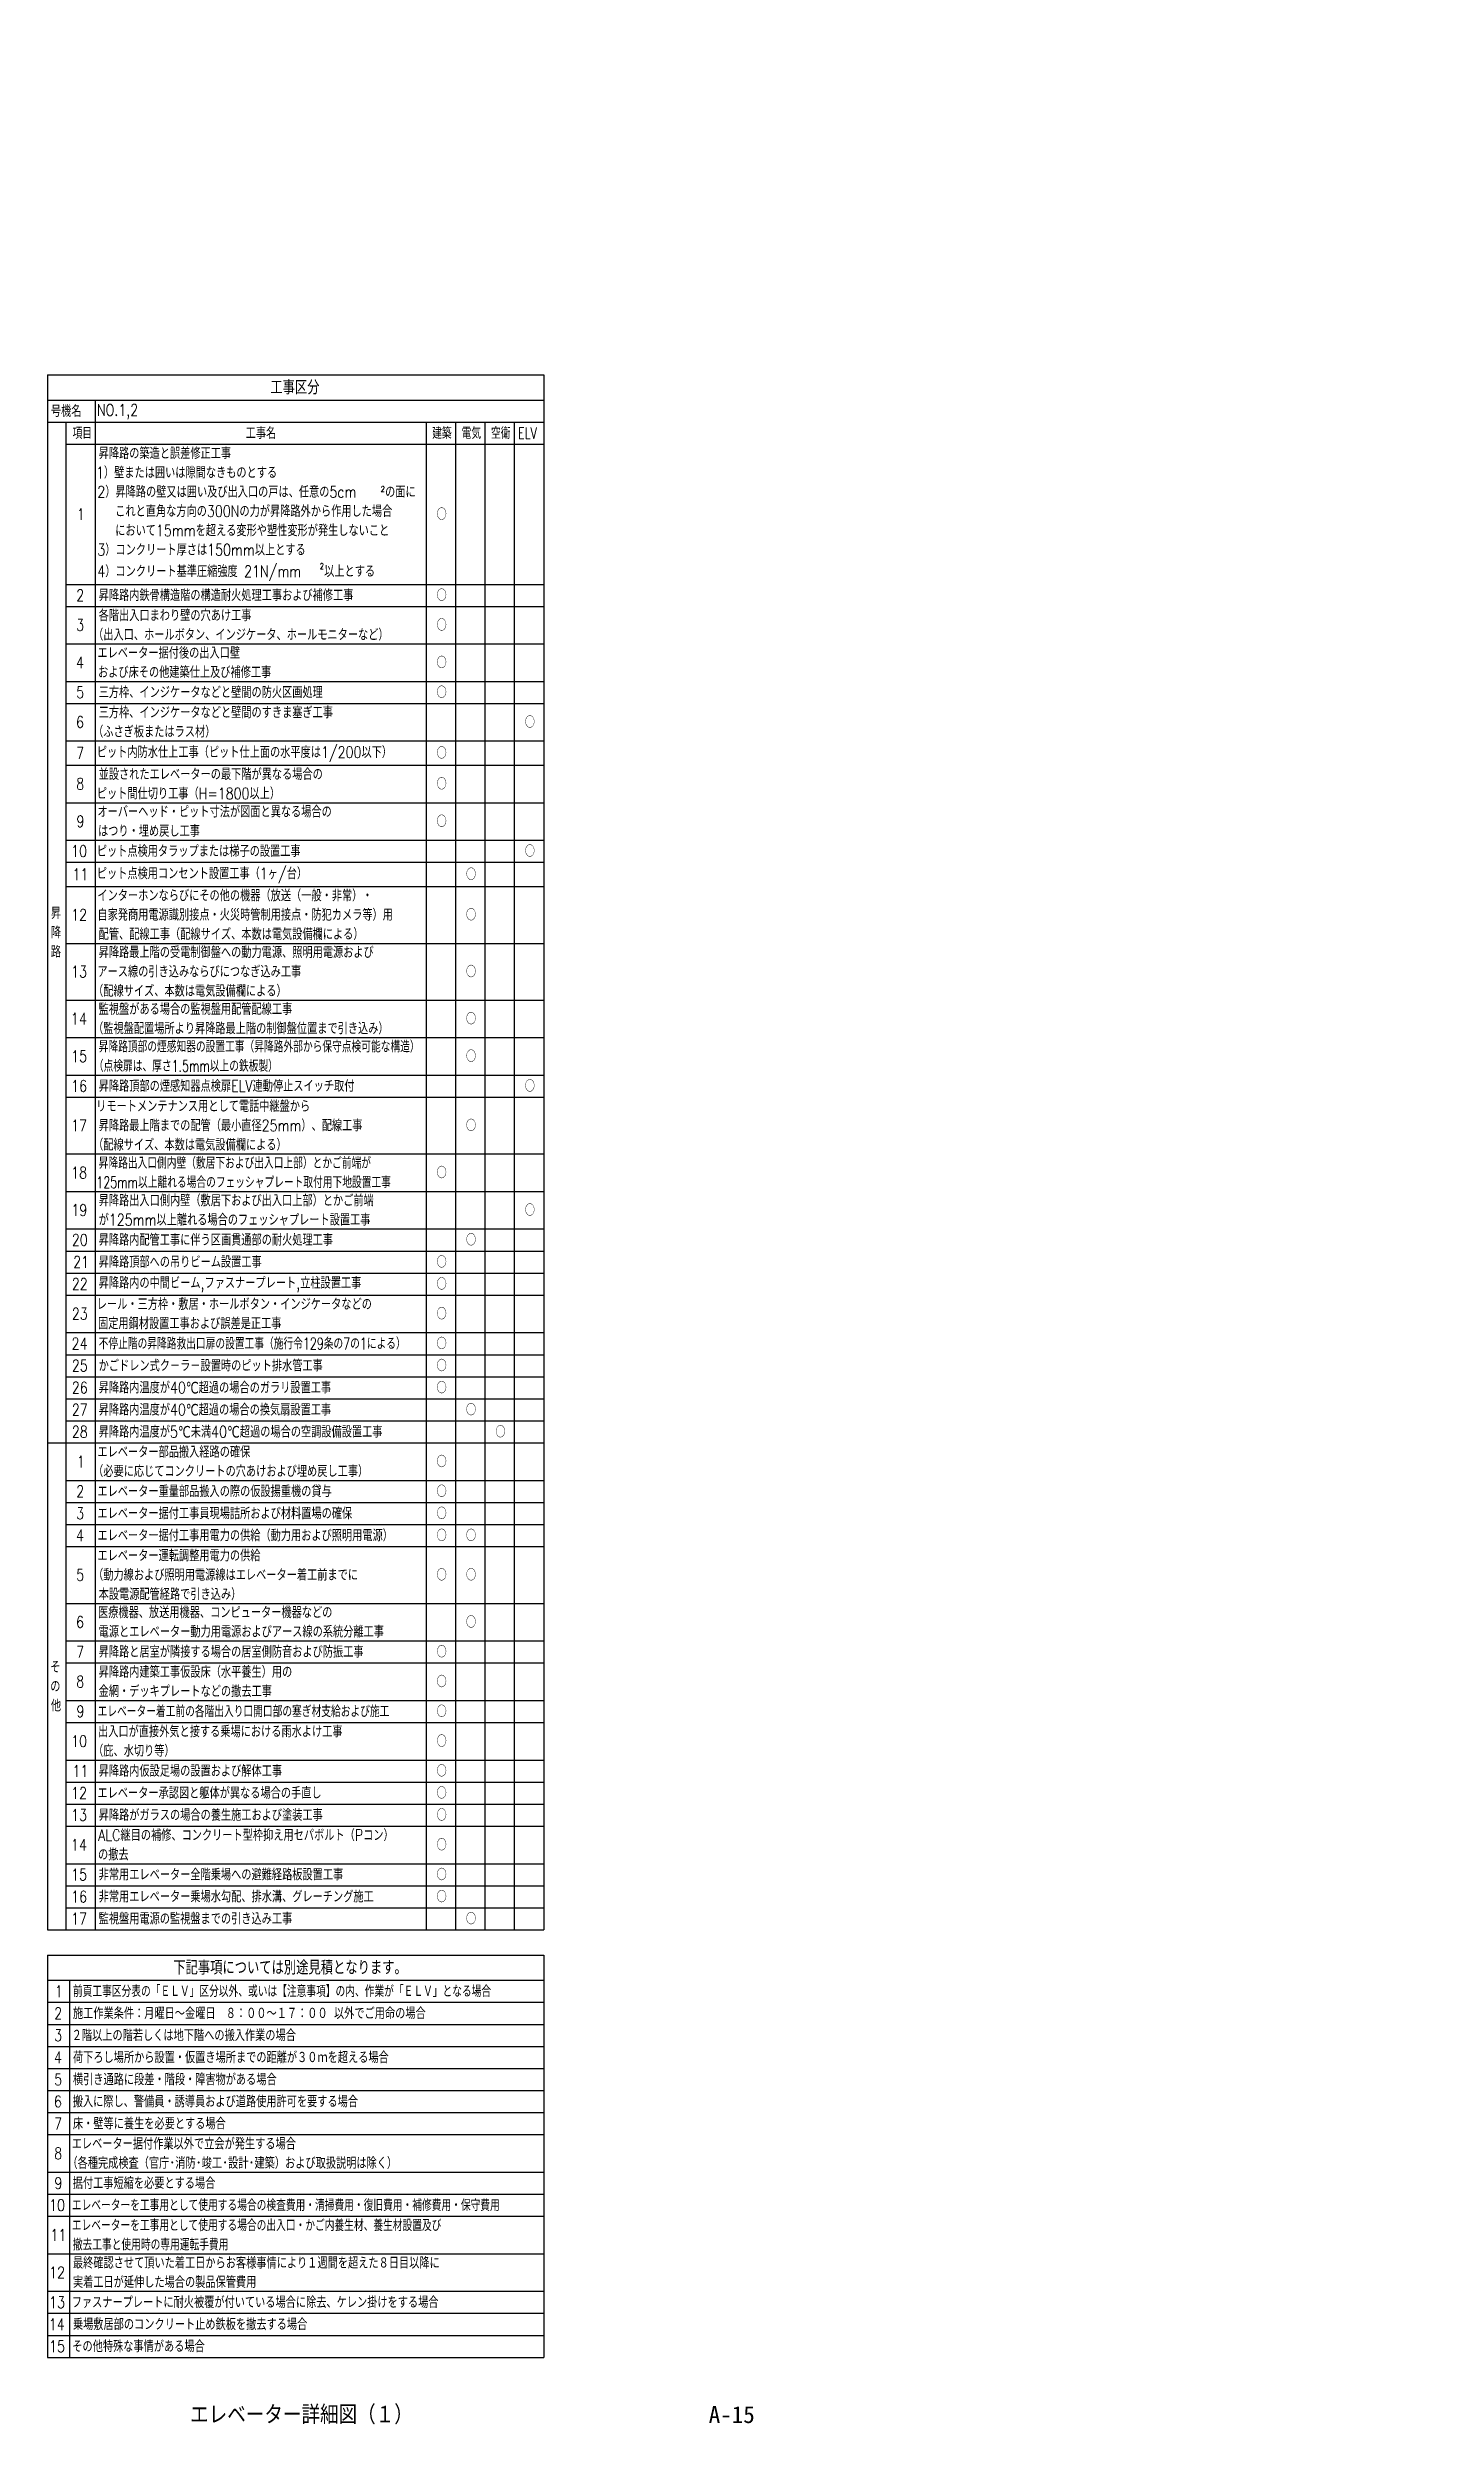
# Model space of a CAD drawing. Header units: millimetres. Extents: x 1770 to 79508, y 361 to 52020.
# Drawn here: x 12370 to 19922, y 361 to 13292 of the extents above; entities that cross this region are included whole.
import ezdxf
from ezdxf.enums import TextEntityAlignment as Align

# ---------------------------------------------------------------- set-up
doc = ezdxf.new("R2010")
doc.units = ezdxf.units.MM
doc.header["$LTSCALE"] = 0.2
doc.header["$PDMODE"] = 1
for name, color, linetype in [('0-1', 7, 'Continuous'), ('A_タイトル枠', 7, 'Continuous'), ('ZZ-DIM-COM1', 7, 'Continuous'), ('ZZ-LIST-COM', 4, 'Continuous'), ('枠内記述', 3, 'Continuous')]:
    doc.layers.add(name, color=color, linetype=linetype)
doc.styles.add('MITOH', font='romans.shx', dxfattribs={"width": 0.8, "height": 3.15, "bigfont": 'extfont.shx'})
doc.styles.get("Standard").update_dxf_attribs({"font": 'simplex.shx', "width": 0.8, "height": 700, "bigfont": 'extfont2.shx'})
doc.styles.add('ゴシック', font='MS Gothic.ttf', dxfattribs={"height": 4})

msp = doc.modelspace()

# ---------------------------------------------------------------- texts
at = {"layer": 'A_タイトル枠', "color": 3, "width": 0.9}
msp.add_text('エレベーター詳細図（１）', height=102, dxfattribs=at).set_placement((13752, 414), align=Align.MIDDLE_CENTER)
at = {"layer": '枠内記述', "style": 'ゴシック'}
msp.add_text('A-15', height=92, dxfattribs=at).set_placement((15968, 369))

# ---------------------------------------------------------------- blocks, each defined once
blk = doc.blocks.new('*U234')
at = {"layer": 'ZZ-LIST-COM', "color": 4, "style": 'MITOH', "width": 0.8}
blk.add_text('工事区分', height=3.8, dxfattribs=at).set_placement((678.73, 566.67))
blk = doc.blocks.new('*U235')
at = {"layer": 'ZZ-LIST-COM', "color": 4, "style": 'MITOH', "width": 0.8}
blk.add_text('号機名', height=3.15, dxfattribs=at).set_placement((619.02, 560.56))
blk = doc.blocks.new('*U236')
at = {"layer": 'ZZ-LIST-COM', "color": 4, "style": 'MITOH', "width": 0.8}
blk.add_text('NO.1,2', height=3.15, dxfattribs=at).set_placement((631.54, 560.86))
blk = doc.blocks.new('*U237')
at = {"layer": 'ZZ-LIST-COM', "color": 4, "style": 'MITOH', "width": 0.8}
for s, p in [('昇', (619.02, 423.98)), ('降', (619.02, 418.73)), ('路', (619.02, 413.48))]:
    blk.add_text(s, height=3.15, dxfattribs=at).set_placement(p)
blk = doc.blocks.new('*U238')
at = {"layer": 'ZZ-LIST-COM', "color": 4, "style": 'MITOH', "width": 0.7}
blk.add_text('項目', height=3.15, dxfattribs=at).set_placement((624.92, 554.56))
blk = doc.blocks.new('*U239')
at = {"layer": 'ZZ-LIST-COM', "color": 4, "style": 'MITOH', "width": 0.8}
blk.add_text('工事名', height=3.15, dxfattribs=at).set_placement((672.01, 554.56))
blk = doc.blocks.new('*U240')
at = {"layer": 'ZZ-LIST-COM', "color": 4, "style": 'MITOH', "width": 0.7}
blk.add_text('建築', height=3.15, dxfattribs=at).set_placement((722.77, 554.56))
blk = doc.blocks.new('*U241')
at = {"layer": 'ZZ-LIST-COM', "color": 4, "style": 'MITOH', "width": 0.7}
blk.add_text('電気', height=3.15, dxfattribs=at).set_placement((730.77, 554.56))
blk = doc.blocks.new('*U242')
at = {"layer": 'ZZ-LIST-COM', "color": 4, "style": 'MITOH', "width": 0.7}
blk.add_text('空衛', height=3.15, dxfattribs=at).set_placement((738.77, 554.56))
blk = doc.blocks.new('*U243')
at = {"layer": 'ZZ-LIST-COM', "color": 4, "style": 'MITOH', "width": 0.7}
blk.add_text('ELV', height=3.15, dxfattribs=at).set_placement((746.13, 554.56))
blk = doc.blocks.new('*U244')
at = {"layer": 'ZZ-LIST-COM', "color": 4, "style": 'MITOH', "width": 0.8}
blk.add_text('1', height=3.15, dxfattribs=at).set_placement((626.1, 532.51))
blk = doc.blocks.new('*U245')
at = {"layer": 'ZZ-LIST-COM', "color": 4, "style": 'MITOH', "width": 0.8}
for s, height, p in [('昇降路の築造と誤差修正工事', 3.15, (632.02, 549.08)), ('1）壁または囲いは隙間なきものとする', 3.15, (631.3, 543.83)), ('2）昇降路の壁又は囲い及び出入口の戸は、任意の5cm', 3.15, (631.66, 538.58)), ('\u3000 これと直角な方向の300Nの力が昇降路外から作用した場合', 3.15, (632.02, 533.33)), ('2', 1.57, (708.75, 540.16)), ('の面に', 3.15, (709.95, 538.58)), ('\u3000 において15mmを超える変形や塑性変形が発生しないこと', 3.15, (632.02, 528.08)), ('3）コンクリート厚さは150mm以上とする', 3.15, (631.66, 522.83)), ('4）コンクリート基準圧縮強度 21N/mm', 3.15, (631.66, 516.98)), ('2', 1.57, (692.17, 519.16)), ('以上とする', 3.15, (693.37, 516.98))]:
    blk.add_text(s, height=height, dxfattribs=at).set_placement(p)
blk = doc.blocks.new('*U246')
at = {"layer": 'ZZ-LIST-COM', "color": 4, "style": 'MITOH', "width": 0.8}
blk.add_text('○', height=3.15, dxfattribs=at).set_placement((723.95, 532.51))
blk = doc.blocks.new('*U247')
at = {"layer": 'ZZ-LIST-COM', "color": 4, "style": 'MITOH', "width": 0.8}
blk.add_text('2', height=3.15, dxfattribs=at).set_placement((625.92, 510.46))
blk = doc.blocks.new('*U248')
at = {"layer": 'ZZ-LIST-COM', "color": 4, "style": 'MITOH', "width": 0.8}
blk.add_text('昇降路内鉄骨構造階の構造耐火処理工事および補修工事', height=3.15, dxfattribs=at).set_placement((632.02, 510.46))
blk = doc.blocks.new('*U249')
at = {"layer": 'ZZ-LIST-COM', "color": 4, "style": 'MITOH', "width": 0.8}
blk.add_text('○', height=3.15, dxfattribs=at).set_placement((723.95, 510.46))
blk = doc.blocks.new('*U250')
at = {"layer": 'ZZ-LIST-COM', "color": 4, "style": 'MITOH', "width": 0.8}
blk.add_text('3', height=3.15, dxfattribs=at).set_placement((625.92, 502.36))
blk = doc.blocks.new('*U251')
at = {"layer": 'ZZ-LIST-COM', "color": 4, "style": 'MITOH', "width": 0.8}
for s, p in [('各階出入口まわり壁の穴あけ工事', (632.02, 504.98)), ('（出入口、ホールボタン、インジケータ、ホールモニターなど）', (630.51, 499.73))]:
    blk.add_text(s, height=3.15, dxfattribs=at).set_placement(p)
blk = doc.blocks.new('*U252')
at = {"layer": 'ZZ-LIST-COM', "color": 4, "style": 'MITOH', "width": 0.8}
blk.add_text('○', height=3.15, dxfattribs=at).set_placement((723.95, 502.36))
blk = doc.blocks.new('*U253')
at = {"layer": 'ZZ-LIST-COM', "color": 4, "style": 'MITOH', "width": 0.8}
blk.add_text('4', height=3.15, dxfattribs=at).set_placement((625.86, 492.16))
blk = doc.blocks.new('*U254')
at = {"layer": 'ZZ-LIST-COM', "color": 4, "style": 'MITOH', "width": 0.8}
for s, p in [('エレベーター据付後の出入口壁', (631.69, 494.78)), ('および床その他建築仕上及び補修工事', (631.85, 489.53))]:
    blk.add_text(s, height=3.15, dxfattribs=at).set_placement(p)
blk = doc.blocks.new('*U255')
at = {"layer": 'ZZ-LIST-COM', "color": 4, "style": 'MITOH', "width": 0.8}
blk.add_text('○', height=3.15, dxfattribs=at).set_placement((723.95, 492.16))
blk = doc.blocks.new('*U256')
at = {"layer": 'ZZ-LIST-COM', "color": 4, "style": 'MITOH', "width": 0.8}
blk.add_text('5', height=3.15, dxfattribs=at).set_placement((625.92, 484.06))
blk = doc.blocks.new('*U257')
at = {"layer": 'ZZ-LIST-COM', "color": 4, "style": 'MITOH', "width": 0.8}
blk.add_text('三方枠、インジケータなどと壁間の防火区画処理', height=3.15, dxfattribs=at).set_placement((632.02, 484.06))
blk = doc.blocks.new('*U258')
at = {"layer": 'ZZ-LIST-COM', "color": 4, "style": 'MITOH', "width": 0.8}
blk.add_text('○', height=3.15, dxfattribs=at).set_placement((723.95, 484.06))
blk = doc.blocks.new('*U259')
at = {"layer": 'ZZ-LIST-COM', "color": 4, "style": 'MITOH', "width": 0.8}
blk.add_text('6', height=3.15, dxfattribs=at).set_placement((625.86, 475.96))
blk = doc.blocks.new('*U260')
at = {"layer": 'ZZ-LIST-COM', "color": 4, "style": 'MITOH', "width": 0.8}
for s, p in [('三方枠、インジケータなどと壁間のすきま塞ぎ工事', (632.02, 478.58)), ('（ふさぎ板またはラス材）', (630.51, 473.33))]:
    blk.add_text(s, height=3.15, dxfattribs=at).set_placement(p)
blk = doc.blocks.new('*U261')
at = {"layer": 'ZZ-LIST-COM', "color": 4, "style": 'MITOH', "width": 0.8}
blk.add_text('○', height=3.15, dxfattribs=at).set_placement((747.95, 475.96))
blk = doc.blocks.new('*U262')
at = {"layer": 'ZZ-LIST-COM', "color": 4, "style": 'MITOH', "width": 0.8}
blk.add_text('7', height=3.15, dxfattribs=at).set_placement((625.92, 467.56))
blk = doc.blocks.new('*U263')
at = {"layer": 'ZZ-LIST-COM', "color": 4, "style": 'MITOH', "width": 0.8}
blk.add_text('ピット内防水仕上工事（ピット仕上面の水平度は1/200以下）', height=3.15, dxfattribs=at).set_placement((631.52, 467.78))
blk = doc.blocks.new('*U264')
at = {"layer": 'ZZ-LIST-COM', "color": 4, "style": 'MITOH', "width": 0.8}
blk.add_text('○', height=3.15, dxfattribs=at).set_placement((723.95, 467.56))
blk = doc.blocks.new('*U265')
at = {"layer": 'ZZ-LIST-COM', "color": 4, "style": 'MITOH', "width": 0.8}
blk.add_text('8', height=3.15, dxfattribs=at).set_placement((625.92, 459.16))
blk = doc.blocks.new('*U266')
at = {"layer": 'ZZ-LIST-COM', "color": 4, "style": 'MITOH', "width": 0.8}
for s, p in [('ピット間仕切り工事（H=1800以上）', (631.52, 456.53)), ('並設されたエレベーターの最下階が異なる場合の', (632.02, 461.78))]:
    blk.add_text(s, height=3.15, dxfattribs=at).set_placement(p)
blk = doc.blocks.new('*U267')
at = {"layer": 'ZZ-LIST-COM', "color": 4, "style": 'MITOH', "width": 0.8}
blk.add_text('○', height=3.15, dxfattribs=at).set_placement((723.95, 459.16))
blk = doc.blocks.new('*U268')
at = {"layer": 'ZZ-LIST-COM', "color": 4, "style": 'MITOH', "width": 0.8}
blk.add_text('9', height=3.15, dxfattribs=at).set_placement((625.98, 448.96))
blk = doc.blocks.new('*U269')
at = {"layer": 'ZZ-LIST-COM', "color": 4, "style": 'MITOH', "width": 0.8}
for s, p in [('オーバーヘッド・ピット寸法が図面と異なる場合の', (631.69, 451.58)), ('はつり・埋め戻し工事', (631.85, 446.33))]:
    blk.add_text(s, height=3.15, dxfattribs=at).set_placement(p)
blk = doc.blocks.new('*U270')
at = {"layer": 'ZZ-LIST-COM', "color": 4, "style": 'MITOH', "width": 0.8}
blk.add_text('○', height=3.15, dxfattribs=at).set_placement((723.95, 448.96))
blk = doc.blocks.new('*U271')
at = {"layer": 'ZZ-LIST-COM', "color": 4, "style": 'MITOH', "width": 0.8}
blk.add_text('10', height=3.15, dxfattribs=at).set_placement((624.54, 440.86))
blk = doc.blocks.new('*U272')
at = {"layer": 'ZZ-LIST-COM', "color": 4, "style": 'MITOH', "width": 0.8}
blk.add_text('ピット点検用タラップまたは梯子の設置工事', height=3.15, dxfattribs=at).set_placement((631.52, 440.86))
blk = doc.blocks.new('*U273')
at = {"layer": 'ZZ-LIST-COM', "color": 4, "style": 'MITOH', "width": 0.8}
blk.add_text('○', height=3.15, dxfattribs=at).set_placement((747.95, 440.86))
blk = doc.blocks.new('*U274')
at = {"layer": 'ZZ-LIST-COM', "color": 4, "style": 'MITOH', "width": 0.8}
blk.add_text('11', height=3.15, dxfattribs=at).set_placement((624.9, 434.56))
blk = doc.blocks.new('*U275')
at = {"layer": 'ZZ-LIST-COM', "color": 4, "style": 'MITOH', "width": 0.8}
blk.add_text('ピット点検用コンセント設置工事（1ヶ/台）', height=3.15, dxfattribs=at).set_placement((631.52, 434.78))
blk = doc.blocks.new('*U276')
at = {"layer": 'ZZ-LIST-COM', "color": 4, "style": 'MITOH', "width": 0.8}
blk.add_text('○', height=3.15, dxfattribs=at).set_placement((731.95, 434.56))
blk = doc.blocks.new('*U277')
at = {"layer": 'ZZ-LIST-COM', "color": 4, "style": 'MITOH', "width": 0.8}
blk.add_text('12', height=3.15, dxfattribs=at).set_placement((624.54, 423.53))
blk = doc.blocks.new('*U278')
at = {"layer": 'ZZ-LIST-COM', "color": 4, "style": 'MITOH', "width": 0.8}
for s, p in [('インターホンならびにその他の機器（放送（一般・非常）・', (631.69, 428.78)), ('自家発商用電源識別接点・火災時管制用接点・防犯カメラ等）用', (631.69, 423.53)), ('配管、配線工事（配線サイズ、本数は電気設備欄による）', (632.02, 418.28))]:
    blk.add_text(s, height=3.15, dxfattribs=at).set_placement(p)
blk = doc.blocks.new('*U279')
at = {"layer": 'ZZ-LIST-COM', "color": 4, "style": 'MITOH', "width": 0.8}
blk.add_text('○', height=3.15, dxfattribs=at).set_placement((731.95, 423.53))
blk = doc.blocks.new('*U280')
at = {"layer": 'ZZ-LIST-COM', "color": 4, "style": 'MITOH', "width": 0.8}
blk.add_text('13', height=3.15, dxfattribs=at).set_placement((624.54, 408.08))
blk = doc.blocks.new('*U281')
at = {"layer": 'ZZ-LIST-COM', "color": 4, "style": 'MITOH', "width": 0.8}
for s, p in [('昇降路最上階の受電制御盤への動力電源、照明用電源および', (632.02, 413.33)), ('アース線の引き込みならびにつなぎ込み工事', (631.69, 408.08)), ('（配線サイズ、本数は電気設備欄による）', (630.51, 402.83))]:
    blk.add_text(s, height=3.15, dxfattribs=at).set_placement(p)
blk = doc.blocks.new('*U282')
at = {"layer": 'ZZ-LIST-COM', "color": 4, "style": 'MITOH', "width": 0.8}
blk.add_text('○', height=3.15, dxfattribs=at).set_placement((731.95, 408.08))
blk = doc.blocks.new('*U283')
at = {"layer": 'ZZ-LIST-COM', "color": 4, "style": 'MITOH', "width": 0.8}
blk.add_text('14', height=3.15, dxfattribs=at).set_placement((624.48, 395.26))
blk = doc.blocks.new('*U284')
at = {"layer": 'ZZ-LIST-COM', "color": 4, "style": 'MITOH', "width": 0.8}
for s, p in [('監視盤がある場合の監視盤用配管配線工事', (632.02, 397.88)), ('（監視盤配置場所より昇降路最上階の制御盤位置まで引き込み）', (630.51, 392.63))]:
    blk.add_text(s, height=3.15, dxfattribs=at).set_placement(p)
blk = doc.blocks.new('*U285')
at = {"layer": 'ZZ-LIST-COM', "color": 4, "style": 'MITOH', "width": 0.8}
blk.add_text('○', height=3.15, dxfattribs=at).set_placement((731.95, 395.26))
blk = doc.blocks.new('*U286')
at = {"layer": 'ZZ-LIST-COM', "color": 4, "style": 'MITOH', "width": 0.8}
blk.add_text('15', height=3.15, dxfattribs=at).set_placement((624.54, 385.06))
blk = doc.blocks.new('*U287')
at = {"layer": 'ZZ-LIST-COM', "color": 4, "style": 'MITOH', "width": 0.7}
for s, p in [('昇降路頂部の煙感知器の設置工事（昇降路外部から保守点検可能な構造）', (632.02, 387.68)), ('（点検扉は、厚さ1.5mm以上の鉄板製）', (630.7, 382.43))]:
    blk.add_text(s, height=3.15, dxfattribs=at).set_placement(p)
blk = doc.blocks.new('*U288')
at = {"layer": 'ZZ-LIST-COM', "color": 4, "style": 'MITOH', "width": 0.8}
blk.add_text('○', height=3.15, dxfattribs=at).set_placement((731.95, 385.06))
blk = doc.blocks.new('*U289')
at = {"layer": 'ZZ-LIST-COM', "color": 4, "style": 'MITOH', "width": 0.8}
blk.add_text('16', height=3.15, dxfattribs=at).set_placement((624.54, 376.96))
blk = doc.blocks.new('*U290')
at = {"layer": 'ZZ-LIST-COM', "color": 4, "style": 'MITOH', "width": 0.8}
blk.add_text('昇降路頂部の煙感知器点検扉ELV連動停止スイッチ取付', height=3.15, dxfattribs=at).set_placement((632.02, 376.96))
blk = doc.blocks.new('*U291')
at = {"layer": 'ZZ-LIST-COM', "color": 4, "style": 'MITOH', "width": 0.8}
blk.add_text('○', height=3.15, dxfattribs=at).set_placement((747.95, 376.96))
blk = doc.blocks.new('*U292')
at = {"layer": 'ZZ-LIST-COM', "color": 4, "style": 'MITOH', "width": 0.8}
blk.add_text('17', height=3.15, dxfattribs=at).set_placement((624.54, 366.23))
blk = doc.blocks.new('*U293')
at = {"layer": 'ZZ-LIST-COM', "color": 4, "style": 'MITOH', "width": 0.8}
for s, p in [('リモートメンテナンス用として電話中継盤から', (631.35, 371.48)), ('昇降路最上階までの配管（最小直径25mm）、配線工事', (632.02, 366.23)), ('（配線サイズ、本数は電気設備欄による）', (630.51, 360.98))]:
    blk.add_text(s, height=3.15, dxfattribs=at).set_placement(p)
blk = doc.blocks.new('*U294')
at = {"layer": 'ZZ-LIST-COM', "color": 4, "style": 'MITOH', "width": 0.8}
blk.add_text('○', height=3.15, dxfattribs=at).set_placement((731.95, 366.23))
blk = doc.blocks.new('*U295')
at = {"layer": 'ZZ-LIST-COM', "color": 4, "style": 'MITOH', "width": 0.8}
blk.add_text('18', height=3.15, dxfattribs=at).set_placement((624.54, 353.41))
blk = doc.blocks.new('*U296')
at = {"layer": 'ZZ-LIST-COM', "color": 4, "style": 'MITOH', "width": 0.7}
for s, p in [('昇降路出入口側内壁（敷居下および出入口上部）とかご前端が', (632.02, 356.03)), ('125mm以上離れる場合のフェッシャプレート取付用下地設置工事', (631.39, 350.78))]:
    blk.add_text(s, height=3.15, dxfattribs=at).set_placement(p)
blk = doc.blocks.new('*U297')
at = {"layer": 'ZZ-LIST-COM', "color": 4, "style": 'MITOH', "width": 0.8}
blk.add_text('○', height=3.15, dxfattribs=at).set_placement((723.95, 353.41))
blk = doc.blocks.new('*U298')
at = {"layer": 'ZZ-LIST-COM', "color": 4, "style": 'MITOH', "width": 0.8}
blk.add_text('19', height=3.15, dxfattribs=at).set_placement((624.6, 343.21))
blk = doc.blocks.new('*U299')
at = {"layer": 'ZZ-LIST-COM', "color": 4, "style": 'MITOH', "width": 0.8}
for s, p in [('昇降路出入口側内壁（敷居下および出入口上部）とかご前端', (632.02, 345.83)), ('が125mm以上離れる場合のフェッシャプレート設置工事', (632.02, 340.58))]:
    blk.add_text(s, height=3.15, dxfattribs=at).set_placement(p)
blk = doc.blocks.new('*U300')
at = {"layer": 'ZZ-LIST-COM', "color": 4, "style": 'MITOH', "width": 0.8}
blk.add_text('○', height=3.15, dxfattribs=at).set_placement((747.95, 343.21))
blk = doc.blocks.new('*U301')
at = {"layer": 'ZZ-LIST-COM', "color": 4, "style": 'MITOH', "width": 0.8}
blk.add_text('20', height=3.15, dxfattribs=at).set_placement((624.72, 335.11))
blk = doc.blocks.new('*U302')
at = {"layer": 'ZZ-LIST-COM', "color": 4, "style": 'MITOH', "width": 0.8}
blk.add_text('昇降路内配管工事に伴う区画貫通部の耐火処理工事', height=3.15, dxfattribs=at).set_placement((632.02, 335.11))
blk = doc.blocks.new('*U303')
at = {"layer": 'ZZ-LIST-COM', "color": 4, "style": 'MITOH', "width": 0.8}
blk.add_text('○', height=3.15, dxfattribs=at).set_placement((731.95, 335.11))
blk = doc.blocks.new('*U304')
at = {"layer": 'ZZ-LIST-COM', "color": 4, "style": 'MITOH', "width": 0.8}
blk.add_text('21', height=3.15, dxfattribs=at).set_placement((625.08, 329.11))
blk = doc.blocks.new('*U305')
at = {"layer": 'ZZ-LIST-COM', "color": 4, "style": 'MITOH', "width": 0.8}
blk.add_text('昇降路頂部への吊りビーム設置工事', height=3.15, dxfattribs=at).set_placement((632.02, 329.11))
blk = doc.blocks.new('*U306')
at = {"layer": 'ZZ-LIST-COM', "color": 4, "style": 'MITOH', "width": 0.8}
blk.add_text('○', height=3.15, dxfattribs=at).set_placement((723.95, 329.11))
blk = doc.blocks.new('*U307')
at = {"layer": 'ZZ-LIST-COM', "color": 4, "style": 'MITOH', "width": 0.8}
blk.add_text('22', height=3.15, dxfattribs=at).set_placement((624.72, 323.11))
blk = doc.blocks.new('*U308')
at = {"layer": 'ZZ-LIST-COM', "color": 4, "style": 'MITOH', "width": 0.8}
blk.add_text('昇降路内の中間ビーム,ファスナープレート,立柱設置工事', height=3.15, dxfattribs=at).set_placement((632.02, 323.41))
blk = doc.blocks.new('*U309')
at = {"layer": 'ZZ-LIST-COM', "color": 4, "style": 'MITOH', "width": 0.8}
blk.add_text('○', height=3.15, dxfattribs=at).set_placement((723.95, 323.11))
blk = doc.blocks.new('*U310')
at = {"layer": 'ZZ-LIST-COM', "color": 4, "style": 'MITOH', "width": 0.8}
blk.add_text('23', height=3.15, dxfattribs=at).set_placement((624.72, 315.01))
blk = doc.blocks.new('*U311')
at = {"layer": 'ZZ-LIST-COM', "color": 4, "style": 'MITOH', "width": 0.8}
for s, p in [('レール・三方枠・敷居・ホールボタン・インジケータなどの', (631.52, 317.63)), ('固定用鋼材設置工事および誤差是正工事', (631.85, 312.38))]:
    blk.add_text(s, height=3.15, dxfattribs=at).set_placement(p)
blk = doc.blocks.new('*U312')
at = {"layer": 'ZZ-LIST-COM', "color": 4, "style": 'MITOH', "width": 0.8}
blk.add_text('○', height=3.15, dxfattribs=at).set_placement((723.95, 315.01))
blk = doc.blocks.new('*U313')
at = {"layer": 'ZZ-LIST-COM', "color": 4, "style": 'MITOH', "width": 0.8}
blk.add_text('24', height=3.15, dxfattribs=at).set_placement((624.66, 306.91))
blk = doc.blocks.new('*U314')
at = {"layer": 'ZZ-LIST-COM', "color": 4, "style": 'MITOH', "width": 0.7}
blk.add_text('不停止階の昇降路救出口扉の設置工事（施行令129条の7の1による）', height=3.15, dxfattribs=at).set_placement((632.02, 306.91))
blk = doc.blocks.new('*U315')
at = {"layer": 'ZZ-LIST-COM', "color": 4, "style": 'MITOH', "width": 0.8}
blk.add_text('○', height=3.15, dxfattribs=at).set_placement((723.95, 306.91))
blk = doc.blocks.new('*U316')
at = {"layer": 'ZZ-LIST-COM', "color": 4, "style": 'MITOH', "width": 0.8}
blk.add_text('25', height=3.15, dxfattribs=at).set_placement((624.72, 300.91))
blk = doc.blocks.new('*U317')
at = {"layer": 'ZZ-LIST-COM', "color": 4, "style": 'MITOH', "width": 0.8}
blk.add_text('かごドレン式ク－ラ－設置時のピット排水管工事', height=3.15, dxfattribs=at).set_placement((632.02, 300.91))
blk = doc.blocks.new('*U318')
at = {"layer": 'ZZ-LIST-COM', "color": 4, "style": 'MITOH', "width": 0.8}
blk.add_text('○', height=3.15, dxfattribs=at).set_placement((723.95, 300.91))
blk = doc.blocks.new('*U319')
at = {"layer": 'ZZ-LIST-COM', "color": 4, "style": 'MITOH', "width": 0.8}
blk.add_text('26', height=3.15, dxfattribs=at).set_placement((624.72, 294.91))
blk = doc.blocks.new('*U320')
at = {"layer": 'ZZ-LIST-COM', "color": 4, "style": 'MITOH', "width": 0.8}
blk.add_text('昇降路内温度が40℃超過の場合のガラリ設置工事', height=3.15, dxfattribs=at).set_placement((632.02, 294.91))
blk = doc.blocks.new('*U321')
at = {"layer": 'ZZ-LIST-COM', "color": 4, "style": 'MITOH', "width": 0.8}
blk.add_text('○', height=3.15, dxfattribs=at).set_placement((723.95, 294.91))
blk = doc.blocks.new('*U322')
at = {"layer": 'ZZ-LIST-COM', "color": 4, "style": 'MITOH', "width": 0.8}
blk.add_text('27', height=3.15, dxfattribs=at).set_placement((624.72, 288.91))
blk = doc.blocks.new('*U323')
at = {"layer": 'ZZ-LIST-COM', "color": 4, "style": 'MITOH', "width": 0.8}
blk.add_text('昇降路内温度が40℃超過の場合の換気扇設置工事', height=3.15, dxfattribs=at).set_placement((632.02, 288.91))
blk = doc.blocks.new('*U324')
at = {"layer": 'ZZ-LIST-COM', "color": 4, "style": 'MITOH', "width": 0.8}
blk.add_text('○', height=3.15, dxfattribs=at).set_placement((731.95, 288.91))
blk = doc.blocks.new('*U325')
at = {"layer": 'ZZ-LIST-COM', "color": 4, "style": 'MITOH', "width": 0.8}
blk.add_text('28', height=3.15, dxfattribs=at).set_placement((624.72, 282.91))
blk = doc.blocks.new('*U326')
at = {"layer": 'ZZ-LIST-COM', "color": 4, "style": 'MITOH', "width": 0.8}
blk.add_text('昇降路内温度が5℃未満40℃超過の場合の空調設備設置工事', height=3.15, dxfattribs=at).set_placement((632.02, 282.91))
blk = doc.blocks.new('*U327')
at = {"layer": 'ZZ-LIST-COM', "color": 4, "style": 'MITOH', "width": 0.8}
blk.add_text('○', height=3.15, dxfattribs=at).set_placement((739.95, 282.91))
blk = doc.blocks.new('*U328')
at = {"layer": 'ZZ-LIST-COM', "color": 4, "style": 'MITOH', "width": 0.8}
for s, p in [('そ', (618.85, 218.93)), ('の', (618.85, 213.68)), ('他', (619.02, 208.43))]:
    blk.add_text(s, height=3.15, dxfattribs=at).set_placement(p)
blk = doc.blocks.new('*U329')
at = {"layer": 'ZZ-LIST-COM', "color": 4, "style": 'MITOH', "width": 0.8}
blk.add_text('1', height=3.15, dxfattribs=at).set_placement((626.1, 274.81))
blk = doc.blocks.new('*U330')
at = {"layer": 'ZZ-LIST-COM', "color": 4, "style": 'MITOH', "width": 0.8}
for s, p in [('エレベーター部品搬入経路の確保', (631.69, 277.43)), ('（必要に応じてコンクリートの穴あけおよび埋め戻し工事）', (630.51, 272.18))]:
    blk.add_text(s, height=3.15, dxfattribs=at).set_placement(p)
blk = doc.blocks.new('*U331')
at = {"layer": 'ZZ-LIST-COM', "color": 4, "style": 'MITOH', "width": 0.8}
blk.add_text('○', height=3.15, dxfattribs=at).set_placement((723.95, 274.81))
blk = doc.blocks.new('*U332')
at = {"layer": 'ZZ-LIST-COM', "color": 4, "style": 'MITOH', "width": 0.8}
blk.add_text('2', height=3.15, dxfattribs=at).set_placement((625.92, 266.71))
blk = doc.blocks.new('*U333')
at = {"layer": 'ZZ-LIST-COM', "color": 4, "style": 'MITOH', "width": 0.8}
blk.add_text('エレベーター重量部品搬入の際の仮設揚重機の貸与', height=3.15, dxfattribs=at).set_placement((631.69, 266.71))
blk = doc.blocks.new('*U334')
at = {"layer": 'ZZ-LIST-COM', "color": 4, "style": 'MITOH', "width": 0.8}
blk.add_text('○', height=3.15, dxfattribs=at).set_placement((723.95, 266.71))
blk = doc.blocks.new('*U335')
at = {"layer": 'ZZ-LIST-COM', "color": 4, "style": 'MITOH', "width": 0.8}
blk.add_text('3', height=3.15, dxfattribs=at).set_placement((625.92, 260.71))
blk = doc.blocks.new('*U336')
at = {"layer": 'ZZ-LIST-COM', "color": 4, "style": 'MITOH', "width": 0.8}
blk.add_text('エレベーター据付工事員現場詰所および材料置場の確保', height=3.15, dxfattribs=at).set_placement((631.69, 260.71))
blk = doc.blocks.new('*U337')
at = {"layer": 'ZZ-LIST-COM', "color": 4, "style": 'MITOH', "width": 0.8}
blk.add_text('○', height=3.15, dxfattribs=at).set_placement((723.95, 260.71))
blk = doc.blocks.new('*U338')
at = {"layer": 'ZZ-LIST-COM', "color": 4, "style": 'MITOH', "width": 0.8}
blk.add_text('4', height=3.15, dxfattribs=at).set_placement((625.86, 254.71))
blk = doc.blocks.new('*U339')
at = {"layer": 'ZZ-LIST-COM', "color": 4, "style": 'MITOH', "width": 0.8}
blk.add_text('エレベーター据付工事用電力の供給（動力用および照明用電源）', height=3.15, dxfattribs=at).set_placement((631.69, 254.71))
blk = doc.blocks.new('*U340')
at = {"layer": 'ZZ-LIST-COM', "color": 4, "style": 'MITOH', "width": 0.8}
blk.add_text('○', height=3.15, dxfattribs=at).set_placement((723.95, 254.71))
blk = doc.blocks.new('*U341')
at = {"layer": 'ZZ-LIST-COM', "color": 4, "style": 'MITOH', "width": 0.8}
blk.add_text('○', height=3.15, dxfattribs=at).set_placement((731.95, 254.71))
blk = doc.blocks.new('*U342')
at = {"layer": 'ZZ-LIST-COM', "color": 4, "style": 'MITOH', "width": 0.8}
blk.add_text('5', height=3.15, dxfattribs=at).set_placement((625.92, 243.98))
blk = doc.blocks.new('*U343')
at = {"layer": 'ZZ-LIST-COM', "color": 4, "style": 'MITOH', "width": 0.8}
for s, p in [('エレベーター運転調整用電力の供給', (631.69, 249.23)), ('（動力線および照明用電源線はエレベーター着工前までに', (630.51, 243.98)), ('本設電源配管経路で引き込み）', (632.02, 238.73))]:
    blk.add_text(s, height=3.15, dxfattribs=at).set_placement(p)
blk = doc.blocks.new('*U344')
at = {"layer": 'ZZ-LIST-COM', "color": 4, "style": 'MITOH', "width": 0.8}
blk.add_text('○', height=3.15, dxfattribs=at).set_placement((723.95, 243.98))
blk = doc.blocks.new('*U345')
at = {"layer": 'ZZ-LIST-COM', "color": 4, "style": 'MITOH', "width": 0.8}
blk.add_text('○', height=3.15, dxfattribs=at).set_placement((731.95, 243.98))
blk = doc.blocks.new('*U346')
at = {"layer": 'ZZ-LIST-COM', "color": 4, "style": 'MITOH', "width": 0.8}
blk.add_text('6', height=3.15, dxfattribs=at).set_placement((625.86, 231.16))
blk = doc.blocks.new('*U347')
at = {"layer": 'ZZ-LIST-COM', "color": 4, "style": 'MITOH', "width": 0.8}
for s, p in [('医療機器、放送用機器、コンピューター機器などの', (631.85, 233.78)), ('電源とエレベーター動力用電源およびアース線の系統分離工事', (632.02, 228.53))]:
    blk.add_text(s, height=3.15, dxfattribs=at).set_placement(p)
blk = doc.blocks.new('*U348')
at = {"layer": 'ZZ-LIST-COM', "color": 4, "style": 'MITOH', "width": 0.8}
blk.add_text('○', height=3.15, dxfattribs=at).set_placement((731.95, 231.16))
blk = doc.blocks.new('*U349')
at = {"layer": 'ZZ-LIST-COM', "color": 4, "style": 'MITOH', "width": 0.8}
blk.add_text('7', height=3.15, dxfattribs=at).set_placement((625.92, 223.06))
blk = doc.blocks.new('*U350')
at = {"layer": 'ZZ-LIST-COM', "color": 4, "style": 'MITOH', "width": 0.8}
blk.add_text('昇降路と居室が隣接する場合の居室側防音および防振工事', height=3.15, dxfattribs=at).set_placement((632.02, 223.06))
blk = doc.blocks.new('*U351')
at = {"layer": 'ZZ-LIST-COM', "color": 4, "style": 'MITOH', "width": 0.8}
blk.add_text('○', height=3.15, dxfattribs=at).set_placement((723.95, 223.06))
blk = doc.blocks.new('*U352')
at = {"layer": 'ZZ-LIST-COM', "color": 4, "style": 'MITOH', "width": 0.8}
blk.add_text('8', height=3.15, dxfattribs=at).set_placement((625.92, 214.96))
blk = doc.blocks.new('*U353')
at = {"layer": 'ZZ-LIST-COM', "color": 4, "style": 'MITOH', "width": 0.8}
for s, p in [('昇降路内建築工事仮設床（水平養生）用の', (632.02, 217.58)), ('金網・デッキプレートなどの撤去工事', (632.02, 212.33))]:
    blk.add_text(s, height=3.15, dxfattribs=at).set_placement(p)
blk = doc.blocks.new('*U354')
at = {"layer": 'ZZ-LIST-COM', "color": 4, "style": 'MITOH', "width": 0.8}
blk.add_text('○', height=3.15, dxfattribs=at).set_placement((723.95, 214.96))
blk = doc.blocks.new('*U355')
at = {"layer": 'ZZ-LIST-COM', "color": 4, "style": 'MITOH', "width": 0.8}
blk.add_text('9', height=3.15, dxfattribs=at).set_placement((625.98, 206.86))
blk = doc.blocks.new('*U356')
at = {"layer": 'ZZ-LIST-COM', "color": 4, "style": 'MITOH', "width": 0.7}
blk.add_text('エレベーター着工前の各階出入り口開口部の塞ぎ材支給および施工', height=3.15, dxfattribs=at).set_placement((631.73, 206.86))
blk = doc.blocks.new('*U357')
at = {"layer": 'ZZ-LIST-COM', "color": 4, "style": 'MITOH', "width": 0.8}
blk.add_text('○', height=3.15, dxfattribs=at).set_placement((723.95, 206.86))
blk = doc.blocks.new('*U358')
at = {"layer": 'ZZ-LIST-COM', "color": 4, "style": 'MITOH', "width": 0.8}
blk.add_text('10', height=3.15, dxfattribs=at).set_placement((624.54, 198.76))
blk = doc.blocks.new('*U359')
at = {"layer": 'ZZ-LIST-COM', "color": 4, "style": 'MITOH', "width": 0.8}
for s, p in [('出入口が直接外気と接する乗場における雨水よけ工事', (631.85, 201.38)), ('（庇、水切り等）', (630.51, 196.13))]:
    blk.add_text(s, height=3.15, dxfattribs=at).set_placement(p)
blk = doc.blocks.new('*U360')
at = {"layer": 'ZZ-LIST-COM', "color": 4, "style": 'MITOH', "width": 0.8}
blk.add_text('○', height=3.15, dxfattribs=at).set_placement((723.95, 198.76))
blk = doc.blocks.new('*U361')
at = {"layer": 'ZZ-LIST-COM', "color": 4, "style": 'MITOH', "width": 0.8}
blk.add_text('11', height=3.15, dxfattribs=at).set_placement((624.9, 190.66))
blk = doc.blocks.new('*U362')
at = {"layer": 'ZZ-LIST-COM', "color": 4, "style": 'MITOH', "width": 0.8}
blk.add_text('昇降路内仮設足場の設置および解体工事', height=3.15, dxfattribs=at).set_placement((632.02, 190.66))
blk = doc.blocks.new('*U363')
at = {"layer": 'ZZ-LIST-COM', "color": 4, "style": 'MITOH', "width": 0.8}
blk.add_text('○', height=3.15, dxfattribs=at).set_placement((723.95, 190.66))
blk = doc.blocks.new('*U364')
at = {"layer": 'ZZ-LIST-COM', "color": 4, "style": 'MITOH', "width": 0.8}
blk.add_text('12', height=3.15, dxfattribs=at).set_placement((624.54, 184.66))
blk = doc.blocks.new('*U365')
at = {"layer": 'ZZ-LIST-COM', "color": 4, "style": 'MITOH', "width": 0.8}
blk.add_text('エレベーター承認図と躯体が異なる場合の手直し', height=3.15, dxfattribs=at).set_placement((631.69, 184.66))
blk = doc.blocks.new('*U366')
at = {"layer": 'ZZ-LIST-COM', "color": 4, "style": 'MITOH', "width": 0.8}
blk.add_text('○', height=3.15, dxfattribs=at).set_placement((723.95, 184.66))
blk = doc.blocks.new('*U367')
at = {"layer": 'ZZ-LIST-COM', "color": 4, "style": 'MITOH', "width": 0.8}
blk.add_text('13', height=3.15, dxfattribs=at).set_placement((624.54, 178.66))
blk = doc.blocks.new('*U368')
at = {"layer": 'ZZ-LIST-COM', "color": 4, "style": 'MITOH', "width": 0.8}
blk.add_text('昇降路がガラスの場合の養生施工および塗装工事', height=3.15, dxfattribs=at).set_placement((632.02, 178.66))
blk = doc.blocks.new('*U369')
at = {"layer": 'ZZ-LIST-COM', "color": 4, "style": 'MITOH', "width": 0.8}
blk.add_text('○', height=3.15, dxfattribs=at).set_placement((723.95, 178.66))
blk = doc.blocks.new('*U370')
at = {"layer": 'ZZ-LIST-COM', "color": 4, "style": 'MITOH', "width": 0.8}
blk.add_text('14', height=3.15, dxfattribs=at).set_placement((624.48, 170.56))
blk = doc.blocks.new('*U371')
at = {"layer": 'ZZ-LIST-COM', "color": 4, "style": 'MITOH', "width": 0.8}
for s, p in [('ALC継目の補修、コンクリート型枠抑え用セパボルト（Pコン）', (631.9, 173.18)), ('の撤去', (631.85, 167.93))]:
    blk.add_text(s, height=3.15, dxfattribs=at).set_placement(p)
blk = doc.blocks.new('*U372')
at = {"layer": 'ZZ-LIST-COM', "color": 4, "style": 'MITOH', "width": 0.8}
blk.add_text('○', height=3.15, dxfattribs=at).set_placement((723.95, 170.56))
blk = doc.blocks.new('*U373')
at = {"layer": 'ZZ-LIST-COM', "color": 4, "style": 'MITOH', "width": 0.8}
blk.add_text('15', height=3.15, dxfattribs=at).set_placement((624.54, 162.46))
blk = doc.blocks.new('*U374')
at = {"layer": 'ZZ-LIST-COM', "color": 4, "style": 'MITOH', "width": 0.8}
blk.add_text('非常用エレベーター全階乗場への避難経路板設置工事', height=3.15, dxfattribs=at).set_placement((632.02, 162.46))
blk = doc.blocks.new('*U375')
at = {"layer": 'ZZ-LIST-COM', "color": 4, "style": 'MITOH', "width": 0.8}
blk.add_text('○', height=3.15, dxfattribs=at).set_placement((723.95, 162.46))
blk = doc.blocks.new('*U376')
at = {"layer": 'ZZ-LIST-COM', "color": 4, "style": 'MITOH', "width": 0.8}
blk.add_text('16', height=3.15, dxfattribs=at).set_placement((624.54, 156.46))
blk = doc.blocks.new('*U377')
at = {"layer": 'ZZ-LIST-COM', "color": 4, "style": 'MITOH', "width": 0.8}
blk.add_text('非常用エレベーター乗場水勾配、排水溝、グレーチング施工', height=3.15, dxfattribs=at).set_placement((632.02, 156.46))
blk = doc.blocks.new('*U378')
at = {"layer": 'ZZ-LIST-COM', "color": 4, "style": 'MITOH', "width": 0.8}
blk.add_text('○', height=3.15, dxfattribs=at).set_placement((723.95, 156.46))
blk = doc.blocks.new('*U379')
at = {"layer": 'ZZ-LIST-COM', "color": 4, "style": 'MITOH', "width": 0.8}
blk.add_text('17', height=3.15, dxfattribs=at).set_placement((624.54, 150.46))
blk = doc.blocks.new('*U380')
at = {"layer": 'ZZ-LIST-COM', "color": 4, "style": 'MITOH', "width": 0.8}
blk.add_text('監視盤用電源の監視盤までの引き込み工事', height=3.15, dxfattribs=at).set_placement((632.02, 150.46))
blk = doc.blocks.new('*U381')
at = {"layer": 'ZZ-LIST-COM', "color": 4, "style": 'MITOH', "width": 0.8}
blk.add_text('○', height=3.15, dxfattribs=at).set_placement((731.95, 150.46))
blk = doc.blocks.new('*U382')
at = {"layer": 'ZZ-LIST-COM', "color": 4, "style": 'MITOH', "width": 0.8}
blk.add_text('下記事項については別途見積となります。', height=3.8, dxfattribs=at).set_placement((652.32, 136.83))
blk = doc.blocks.new('*U383')
at = {"layer": 'ZZ-LIST-COM', "color": 4, "style": 'MITOH', "width": 0.8}
blk.add_text('1', height=3.15, dxfattribs=at).set_placement((620.1, 130.73))
blk = doc.blocks.new('*U384')
at = {"layer": 'ZZ-LIST-COM', "color": 4, "style": 'MITOH', "width": 0.7}
blk.add_text('前頁工事区分表の「ＥＬＶ」区分以外、或いは【注意事項】の内、作業が「ＥＬＶ」となる場合', height=3.15, dxfattribs=at).set_placement((625.02, 130.73))
blk = doc.blocks.new('*U385')
at = {"layer": 'ZZ-LIST-COM', "color": 4, "style": 'MITOH', "width": 0.8}
blk.add_text('2', height=3.15, dxfattribs=at).set_placement((619.92, 124.73))
blk = doc.blocks.new('*U386')
at = {"layer": 'ZZ-LIST-COM', "color": 4, "style": 'MITOH', "width": 0.8}
blk.add_text('施工作業条件：月曜日～金曜日\u3000８：００～１７：００ 以外でご用命の場合', height=3.15, dxfattribs=at).set_placement((625.02, 124.73))
blk = doc.blocks.new('*U387')
at = {"layer": 'ZZ-LIST-COM', "color": 4, "style": 'MITOH', "width": 0.8}
blk.add_text('3', height=3.15, dxfattribs=at).set_placement((619.92, 118.73))
blk = doc.blocks.new('*U388')
at = {"layer": 'ZZ-LIST-COM', "color": 4, "style": 'MITOH', "width": 0.8}
blk.add_text('２階以上の階若しくは地下階への搬入作業の場合', height=3.15, dxfattribs=at).set_placement((624.69, 118.73))
blk = doc.blocks.new('*U389')
at = {"layer": 'ZZ-LIST-COM', "color": 4, "style": 'MITOH', "width": 0.8}
blk.add_text('4', height=3.15, dxfattribs=at).set_placement((619.86, 112.73))
blk = doc.blocks.new('*U390')
at = {"layer": 'ZZ-LIST-COM', "color": 4, "style": 'MITOH', "width": 0.8}
blk.add_text('荷下ろし場所から設置・仮置き場所までの距離が３０ｍを超える場合', height=3.15, dxfattribs=at).set_placement((625.02, 112.73))
blk = doc.blocks.new('*U391')
at = {"layer": 'ZZ-LIST-COM', "color": 4, "style": 'MITOH', "width": 0.8}
blk.add_text('5', height=3.15, dxfattribs=at).set_placement((619.92, 106.73))
blk = doc.blocks.new('*U392')
at = {"layer": 'ZZ-LIST-COM', "color": 4, "style": 'MITOH', "width": 0.8}
blk.add_text('横引き通路に段差・階段・障害物がある場合', height=3.15, dxfattribs=at).set_placement((625.02, 106.73))
blk = doc.blocks.new('*U393')
at = {"layer": 'ZZ-LIST-COM', "color": 4, "style": 'MITOH', "width": 0.8}
blk.add_text('6', height=3.15, dxfattribs=at).set_placement((619.86, 100.73))
blk = doc.blocks.new('*U394')
at = {"layer": 'ZZ-LIST-COM', "color": 4, "style": 'MITOH', "width": 0.8}
blk.add_text('搬入に際し、警備員・誘導員および道路使用許可を要する場合', height=3.15, dxfattribs=at).set_placement((624.97, 100.73))
blk = doc.blocks.new('*U395')
at = {"layer": 'ZZ-LIST-COM', "color": 4, "style": 'MITOH', "width": 0.8}
blk.add_text('7', height=3.15, dxfattribs=at).set_placement((619.92, 94.73))
blk = doc.blocks.new('*U396')
at = {"layer": 'ZZ-LIST-COM', "color": 4, "style": 'MITOH', "width": 0.8}
blk.add_text('床・壁等に養生を必要とする場合', height=3.15, dxfattribs=at).set_placement((625.02, 94.73))
blk = doc.blocks.new('*U397')
at = {"layer": 'ZZ-LIST-COM', "color": 4, "style": 'MITOH', "width": 0.8}
blk.add_text('8', height=3.15, dxfattribs=at).set_placement((619.92, 86.63))
blk = doc.blocks.new('*U398')
at = {"layer": 'ZZ-LIST-COM', "color": 4, "style": 'MITOH', "width": 0.8}
for s, p in [('エレベーター据付作業以外で立会が発生する場合', (624.69, 89.25)), ('（各種完成検査（官庁･消防･竣工･設計･建築）および取扱説明は除く）', (623.51, 84))]:
    blk.add_text(s, height=3.15, dxfattribs=at).set_placement(p)
blk = doc.blocks.new('*U399')
at = {"layer": 'ZZ-LIST-COM', "color": 4, "style": 'MITOH', "width": 0.8}
blk.add_text('9', height=3.15, dxfattribs=at).set_placement((619.98, 78.53))
blk = doc.blocks.new('*U400')
at = {"layer": 'ZZ-LIST-COM', "color": 4, "style": 'MITOH', "width": 0.8}
blk.add_text('据付工事短縮を必要とする場合', height=3.15, dxfattribs=at).set_placement((624.97, 78.53))
blk = doc.blocks.new('*U401')
at = {"layer": 'ZZ-LIST-COM', "color": 4, "style": 'MITOH', "width": 0.8}
blk.add_text('10', height=3.15, dxfattribs=at).set_placement((618.54, 72.53))
blk = doc.blocks.new('*U402')
at = {"layer": 'ZZ-LIST-COM', "color": 4, "style": 'MITOH', "width": 0.7}
blk.add_text('エレベーターを工事用として使用する場合の検査費用・清掃費用・復旧費用・補修費用・保守費用', height=3.15, dxfattribs=at).set_placement((624.73, 72.53))
blk = doc.blocks.new('*U403')
at = {"layer": 'ZZ-LIST-COM', "color": 4, "style": 'MITOH', "width": 0.8}
blk.add_text('11', height=3.15, dxfattribs=at).set_placement((618.9, 64.43))
blk = doc.blocks.new('*U404')
at = {"layer": 'ZZ-LIST-COM', "color": 4, "style": 'MITOH', "width": 0.7}
for s, p in [('エレベーターを工事用として使用する場合の出入口・かご内養生材、養生材設置及び', (624.73, 67.05)), ('撤去工事と使用時の専用運転手費用', (624.99, 61.8))]:
    blk.add_text(s, height=3.15, dxfattribs=at).set_placement(p)
blk = doc.blocks.new('*U405')
at = {"layer": 'ZZ-LIST-COM', "color": 4, "style": 'MITOH', "width": 0.8}
blk.add_text('12', height=3.15, dxfattribs=at).set_placement((618.54, 54.23))
blk = doc.blocks.new('*U406')
at = {"layer": 'ZZ-LIST-COM', "color": 4, "style": 'MITOH', "width": 0.8}
for s, p in [('最終確認させて頂いた着工日からお客様事情により１週間を超えた８日目以降に', (625.02, 56.85)), ('実着工日が延伸した場合の製品保管費用', (625.02, 51.6))]:
    blk.add_text(s, height=3.15, dxfattribs=at).set_placement(p)
blk = doc.blocks.new('*U407')
at = {"layer": 'ZZ-LIST-COM', "color": 4, "style": 'MITOH', "width": 0.8}
blk.add_text('13', height=3.15, dxfattribs=at).set_placement((618.54, 46.13))
blk = doc.blocks.new('*U408')
at = {"layer": 'ZZ-LIST-COM', "color": 4, "style": 'MITOH', "width": 0.8}
blk.add_text('ファスナープレートに耐火被覆が付いている場合に除去、ケレン掛けをする場合', height=3.15, dxfattribs=at).set_placement((624.69, 46.13))
blk = doc.blocks.new('*U409')
at = {"layer": 'ZZ-LIST-COM', "color": 4, "style": 'MITOH', "width": 0.8}
blk.add_text('14', height=3.15, dxfattribs=at).set_placement((618.48, 40.13))
blk = doc.blocks.new('*U410')
at = {"layer": 'ZZ-LIST-COM', "color": 4, "style": 'MITOH', "width": 0.8}
blk.add_text('乗場敷居部のコンクリート止め鉄板を撤去する場合', height=3.15, dxfattribs=at).set_placement((625.02, 40.13))
blk = doc.blocks.new('*U411')
at = {"layer": 'ZZ-LIST-COM', "color": 4, "style": 'MITOH', "width": 0.8}
blk.add_text('15', height=3.15, dxfattribs=at).set_placement((618.54, 34.13))
blk = doc.blocks.new('*U412')
at = {"layer": 'ZZ-LIST-COM', "color": 4, "style": 'MITOH', "width": 0.8}
blk.add_text('その他特殊な事情がある場合', height=3.15, dxfattribs=at).set_placement((624.85, 34.13))

# ---------------------------------------------------------------- linework, layer by layer
at = {"layer": '0-1', "color": 7}
msp.add_point((19922, 13292), dxfattribs=at)
msp.add_point((19922, 13292), dxfattribs=at)
at = {"layer": 'ZZ-LIST-COM', "color": 3}
for p, q in [((12370, 11512), (15070, 11512)), ((12370, 11512), (12370, 3052)), ((15070, 11512), (15070, 3052)), ((12370, 3052), (15070, 3052)), ((12370, 2915), (15070, 2915)), ((12370, 2915), (12370, 726)), ((15070, 2915), (15070, 726)), ((12370, 726), (15070, 726))]:
    msp.add_line(p, q, dxfattribs=at)
at = {"layer": 'ZZ-LIST-COM', "color": 4}
for p, q in [((12370, 11374), (15070, 11374)), ((12370, 11254), (15070, 11254)), ((12470, 11254), (12470, 3052)), ((12630, 11374), (12630, 3052)), ((14430, 11254), (14430, 3052)), ((14590, 11254), (14590, 3052)), ((14750, 11254), (14750, 3052)), ((14910, 11254), (14910, 3052)), ((12470, 11134), (15070, 11134)), ((12470, 10372), (15070, 10372)), ((12470, 10252), (15070, 10252)), ((12470, 10048), (15070, 10048)), ((12470, 9844), (15070, 9844)), ((12470, 9724), (15070, 9724)), ((12470, 9520), (15070, 9520)), ((12470, 9388), (15070, 9388)), ((12470, 9184), (15070, 9184)), ((12470, 8980), (15070, 8980)), ((12470, 8860), (15070, 8860)), ((12470, 8728), (15070, 8728)), ((12470, 8419), (15070, 8419)), ((12470, 8110), (15070, 8110)), ((12470, 7906), (15070, 7906)), ((12470, 7702), (15070, 7702)), ((12470, 7582), (15070, 7582)), ((12470, 7273), (15070, 7273)), ((12470, 7069), (15070, 7069)), ((12470, 6865), (15070, 6865)), ((12470, 6745), (15070, 6745)), ((12470, 6625), (15070, 6625)), ((12470, 6505), (15070, 6505)), ((12470, 6301), (15070, 6301)), ((12470, 6181), (15070, 6181)), ((12470, 6061), (15070, 6061)), ((12470, 5941), (15070, 5941)), ((12470, 5821), (15070, 5821)), ((12370, 5701), (15070, 5701)), ((12470, 5497), (15070, 5497)), ((12470, 5377), (15070, 5377)), ((12470, 5257), (15070, 5257)), ((12470, 5137), (15070, 5137)), ((12470, 4828), (15070, 4828)), ((12470, 4624), (15070, 4624)), ((12470, 4504), (15070, 4504)), ((12470, 4300), (15070, 4300)), ((12470, 4180), (15070, 4180)), ((12470, 3976), (15070, 3976)), ((12470, 3856), (15070, 3856)), ((12470, 3736), (15070, 3736)), ((12470, 3616), (15070, 3616)), ((12470, 3412), (15070, 3412)), ((12470, 3292), (15070, 3292)), ((12470, 3172), (15070, 3172)), ((12370, 2778), (15070, 2778)), ((12490, 2778), (12490, 726)), ((12370, 2658), (15070, 2658)), ((12370, 2538), (15070, 2538)), ((12370, 2418), (15070, 2418)), ((12370, 2298), (15070, 2298)), ((12370, 2178), (15070, 2178)), ((12370, 2058), (15070, 2058)), ((12370, 1938), (15070, 1938)), ((12370, 1734), (15070, 1734)), ((12370, 1614), (15070, 1614)), ((12370, 1494), (15070, 1494)), ((12370, 1290), (15070, 1290)), ((12370, 1086), (15070, 1086)), ((12370, 966), (15070, 966)), ((12370, 846), (15070, 846))]:
    msp.add_line(p, q, dxfattribs=at)

# ---------------------------------------------------------------- block references
at = {"layer": 'ZZ-DIM-COM1', "xscale": 20, "yscale": 20, "zscale": 20}
for name in ['*U234', '*U235', '*U236', '*U238', '*U245', '*U239', '*U240', '*U241', '*U242', '*U243', '*U244', '*U246', '*U248', '*U249', '*U247', '*U251', '*U250', '*U252', '*U253', '*U254', '*U255', '*U256', '*U257', '*U260', '*U258', '*U259', '*U261', '*U262', '*U263', '*U264', '*U265', '*U266', '*U267', '*U268', '*U269', '*U270', '*U271', '*U272', '*U273', '*U274', '*U275', '*U276', '*U278', '*U237', '*U277', '*U279', '*U281', '*U280', '*U282', '*U283', '*U284', '*U285', '*U287', '*U286', '*U288', '*U289', '*U290', '*U291', '*U293', '*U292', '*U294', '*U296', '*U295', '*U297', '*U298', '*U299', '*U300', '*U301', '*U302', '*U303', '*U307', '*U304', '*U305', '*U308', '*U306', '*U309', '*U311', '*U310', '*U312', '*U313', '*U314', '*U315', '*U316', '*U317', '*U318', '*U319', '*U320', '*U321', '*U322', '*U323', '*U324', '*U325', '*U330', '*U326', '*U327', '*U329', '*U331', '*U332', '*U333', '*U334', '*U335', '*U336', '*U337', '*U338', '*U339', '*U340', '*U341', '*U343', '*U342', '*U344', '*U345', '*U347', '*U346', '*U348', '*U349', '*U350', '*U351', '*U328', '*U352', '*U353', '*U354', '*U355', '*U356', '*U357', '*U359', '*U358', '*U360', '*U361', '*U362', '*U363', '*U364', '*U365', '*U366', '*U367', '*U368', '*U369', '*U370', '*U371', '*U372', '*U373', '*U374', '*U375', '*U376', '*U377', '*U378', '*U379', '*U380', '*U381', '*U382', '*U383', '*U384', '*U385', '*U386', '*U387', '*U388', '*U389', '*U390', '*U391', '*U392', '*U393', '*U394', '*U395', '*U396', '*U397', '*U398', '*U399', '*U400', '*U401', '*U402', '*U403', '*U404', '*U405', '*U406', '*U407', '*U408', '*U409', '*U410', '*U411', '*U412']:
    msp.add_blockref(name, (8, 72), dxfattribs=at)

msp.set_redraw_order([(e.dxf.handle, doc.entitydb.next_handle()) for e in msp.query("TEXT MTEXT ATTDEF DIMENSION ARC_DIMENSION")])  # texts and dimensions are drawn at this point

doc.saveas('drawing.dxf')
